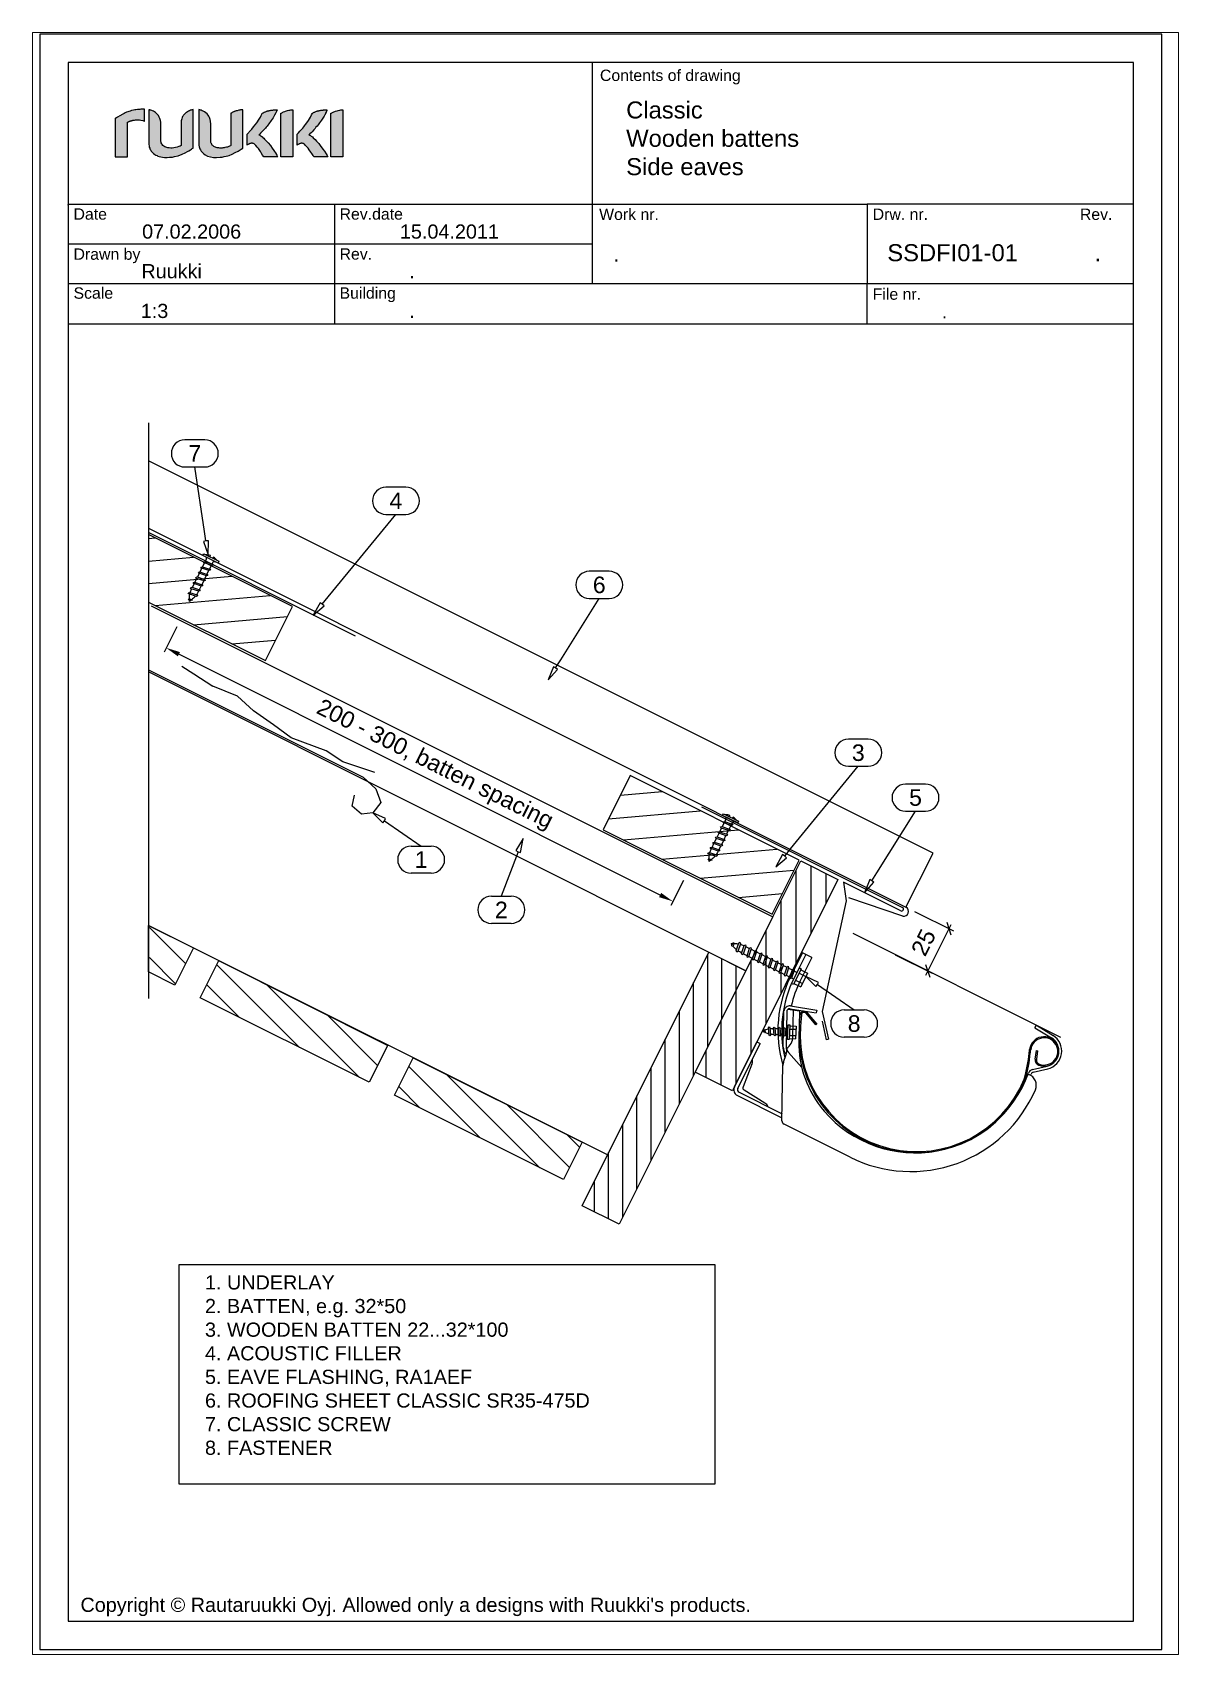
# Paper-space layout 'SRDFI01-01' of a CAD drawing. Extents: x -6 to 203, y -6 to 290.
# The model-space entities are those that its viewports show. They can reach past a viewport. Long polylines and large blocks are cut down to what shows.
import ezdxf
from ezdxf.enums import TextEntityAlignment as Align

# ---------------------------------------------------------------- set-up
doc = ezdxf.new("R2010")
doc.units = 0
doc.header["$LTSCALE"] = 50
doc.header["$PDSIZE"] = 50
doc.linetypes.add('KL', pattern=[4, 2, -2])
doc.linetypes.add('PKL', pattern=[7, 3, -2, 0, -2])
doc.layers.get('0').update_dxf_attribs({"color": 1, "linetype": 'CONTINUOUS', "plot": 0})
doc.layers.add('DET_RAAMIT', color=7, linetype='CONTINUOUS')
doc.layers.add('RUUKKI', color=7, linetype='CONTINUOUS')
doc.styles.add('arial', font='ARIAL.TTF')

psp = doc.layouts.new('SRDFI01-01')

msp = doc.modelspace()

# ---------------------------------------------------------------- texts
at = {"layer": 'DET_RAAMIT', "color": 3, "insert": (2957.83, -111.18), "char_height": 9, "width": 79.4642, "attachment_point": 1, "style": 'arial'}
msp.add_mtext('{\\C2;SSDFI01-01}', dxfattribs=at)
at = {"layer": 'RUUKKI', "color": 1, "style": 'arial'}
for s, p in [('Contents of drawing', (2805.66, -24.79)), ('Date', (2526.91, -98.2)), ('Rev.date', (2667.78, -98.18)), ('Work nr.', (2805.22, -98.35)), ('Drw. nr.', (2950.09, -98.31)), ('Rev.', (3059.8, -98.32)), ('Drawn by', (2526.91, -119.42)), ('Rev.', (2667.78, -119.34)), ('Scale', (2526.91, -140.03)), ('Building', (2667.78, -140.02)), ('File nr.', (2950.09, -140.58))]:
    msp.add_text(s, height=6, dxfattribs=at).set_placement(p)
at = {"layer": 'RUUKKI', "color": 2, "style": 'arial'}
for s, p in [('07.02.2006', (2563.23, -108.24)), ('15.04.2011', (2699.73, -108.24)), ('Ruukki', (2562.84, -129.21)), ('1:3', (2562.53, -150.24))]:
    msp.add_text(s, height=7.5, dxfattribs=at).set_placement(p)
for s, p in [('7', (2591.14, -221.92)), ('4', (2697.62, -246.99)), ('6', (2805.29, -291.49)), ('3', (2942.46, -380.31)), ('5', (2972.76, -404.11)), ('1', (2710.98, -436.92)), ('2', (2753.43, -463.47)), ('8', (2940.27, -523.66))]:
    msp.add_text(s, height=8.75, dxfattribs=at).set_placement(p, align=Align.MIDDLE)
at = {"layer": 'RUUKKI', "color": 2, "width": 275.2633, "attachment_point": 1, "style": 'arial'}
for s, insert, char_height in [('Classic\\PWooden battens\\PSide eaves', (2819.56, -35.63), 9), ('1. UNDERLAY\\P2. BATTEN, e.g. 32*50\\P3. WOODEN BATTEN 22...32*100\\P4. ACOUSTIC FILLER\\P5. EAVE FLASHING, RA1AEF\\P6. ROOFING SHEET CLASSIC SR35-475D\\P7. CLASSIC SCREW\\P8. FASTENER', (2596.52, -656.93), 7.5)]:
    msp.add_mtext(s, dxfattribs=dict(at, insert=insert, char_height=char_height))
at = {"layer": 'RUUKKI', "color": 3, "attachment_point": 1, "style": 'arial'}
for insert, char_height, width in [((2812.88, -112.84), 7.5, 101.7471), ((3067.61, -111.18), 9, 16.2996), ((2704.67, -121.71), 7.5, 63.7006), ((2704.67, -142.71), 7.5, 220.5046), ((2986.67, -142.95), 7.5, 63.7006)]:
    msp.add_mtext('{\\C2;.}', dxfattribs=dict(at, insert=insert, char_height=char_height, width=width))
at = {"layer": 'RUUKKI', "color": 2, "char_height": 8.75, "attachment_point": 5, "style": 'arial'}
for s, insert, rotation in [('\\A1;200 - 300, batten spacing', (2717.93, -387.2), 333.42672), ('\\A1;25', (2977.01, -480.74), 63.43495)]:
    msp.add_mtext(s, dxfattribs=dict(at, insert=insert, rotation=rotation))
at = {"layer": 'RUUKKI', "color": 1, "insert": (2530.59, -827.58), "char_height": 7.5, "width": 360.6761, "attachment_point": 1, "style": 'arial'}
msp.add_mtext("Copyright © Rautaruukki Oyj. Allowed only a designs with Ruukki's products.", dxfattribs=at)

# ---------------------------------------------------------------- blocks, each defined once
blk = doc.blocks.new('ruukki_dwg')
at = {"layer": 'RUUKKI'}
for points in [[(-27.9, 99.7), (-27.9, 57.3), (-14.6, 57.3), (-14.6, 95.4), (-14, 95.7), (-13.7, 95.9), (-13.4, 96), (-13.1, 96.2), (-12.8, 96.3), (-12.5, 96.4), (-12.1, 96.6), (-11.5, 96.8), (-11.1, 96.9), (-10.8, 97), (-10.4, 97.1), (-10.1, 97.2), (-9.8, 97.3), (-9.1, 97.5), (-8.4, 97.6), (-7.4, 97.8), (-6.7, 97.9), (-5.8, 98.1), (-4.9, 98.1), (-3.3, 98.1), (-1.1, 98), (0.3, 97.8), (2.3, 97.3), (3.8, 96.6), (4.2, 96.4), (4.3, 96.4), (4.4, 96.4), (4.4, 96.4), (4.4, 109.6), (4.2, 109.7), (3.9, 109.7), (3.7, 109.7), (2.4, 109.7), (1.3, 109.7), (0.1, 109.7), (-1, 109.6), (-2.1, 109.5), (-3.6, 109.4), (-5.1, 109.2), (-6.5, 109), (-7.8, 108.8), (-9.9, 108.3), (-11.5, 107.8), (-13, 107.3), (-14.2, 106.9), (-15.4, 106.4), (-16.9, 105.7), (-18.1, 105.2), (-19.4, 104.5), (-23, 102.6), (-25.5, 101.1), (-26.5, 100.5), (-27.3, 100), (-27.6, 99.9), (-27.9, 99.7)], [(9.1, 109.3), (9.1, 72.2), (9.1, 70.8), (9.3, 69.4), (9.6, 68.1), (10, 66.9), (10.3, 66.1), (10.7, 65.4), (11.1, 64.6), (11.8, 63.6), (12.3, 63), (13.4, 61.8), (14.3, 61), (15.6, 60.1), (16.6, 59.4), (18.1, 58.7), (18.9, 58.3), (20.4, 57.8), (22.1, 57.3), (24.2, 56.9), (26.3, 56.7), (29.3, 56.7), (32, 56.9), (35, 57.2), (37.3, 57.6), (41.4, 58.6), (45.8, 60.2), (49.1, 61.9), (51.7, 63.3), (53, 64), (54.8, 65.1), (56, 65.8), (56.9, 66.4), (57.6, 66.9), (57.8, 67), (57.8, 88.2), (57.8, 109.5), (57.1, 109.3), (56.5, 109.1), (55.8, 108.9), (55.5, 108.8), (54.8, 108.6), (53.9, 108.2), (52.7, 107.7), (51.6, 107), (50.5, 106.3), (49.9, 105.9), (49.2, 105.2), (48.7, 104.8), (48.1, 104.1), (47.6, 103.6), (47.2, 103.1), (46.9, 102.5), (46.5, 102), (46.3, 101.7), (45.9, 100.8), (45.3, 99.2), (45, 98.2), (44.8, 97.1), (44.6, 96), (44.6, 95.3), (44.6, 94.5), (44.6, 69.8), (43.4, 69.2), (42.1, 68.7), (40.4, 68.1), (38.4, 67.6), (34.6, 67.1), (33.3, 67.1), (31.3, 67.2), (29.8, 67.4), (28.7, 67.6), (27.7, 67.9), (26.7, 68.3), (25.4, 69), (24.6, 69.8), (23.7, 70.9), (23.2, 71.7), (22.8, 72.7), (22.5, 73.7), (22.4, 74.3), (22.3, 74.9), (22.3, 75.6), (22.3, 76.2), (22.3, 76.6), (22.3, 94.3), (22.2, 95.5), (22, 97.3), (21.7, 98.4), (21.3, 99.7), (20.6, 101.2), (19.6, 102.9), (19, 103.7), (18.6, 104.1), (17.9, 104.9), (16.9, 105.7), (16.4, 106.1), (15.3, 106.8), (14.1, 107.5), (13.2, 107.9), (12.3, 108.3), (11.4, 108.7), (10.7, 108.9), (10.1, 109.1), (9.7, 109.1), (9.4, 109.2), (9.1, 109.3)], [(64, 109.5), (64, 72.2), (64, 71.3), (64.1, 70.3), (64.4, 68.5), (64.8, 67.3), (65.2, 66.1), (65.8, 65), (66.7, 63.6), (67.7, 62.4), (69.2, 61), (71.2, 59.6), (73.8, 58.3), (77, 57.3), (80.3, 56.8), (83.6, 56.7), (87.5, 56.9), (89.9, 57.2), (92.2, 57.6), (94.3, 58.1), (95.9, 58.5), (97.4, 59), (101, 60.4), (104.3, 62), (107.6, 63.8), (110.6, 65.7), (112.6, 67), (112.6, 109.2), (112.2, 109.2), (111.7, 109.1), (111.2, 109.1), (110.8, 109.1), (110.1, 109), (109.1, 108.8), (108.6, 108.7), (108.1, 108.6), (106.5, 108.2), (105.8, 108.1), (105.1, 107.9), (104.5, 107.7), (104.2, 107.6), (104, 107.5), (103.4, 107.3), (103.1, 107.2), (102.6, 107), (102.2, 106.8), (101.7, 106.6), (100.8, 106.1), (100.3, 105.8), (100, 105.6), (99.7, 105.5), (99.5, 105.3), (99.5, 69.8), (98.9, 69.5), (98, 69.1), (97.3, 68.8), (96.3, 68.4), (95.6, 68.2), (94.6, 67.9), (92.9, 67.5), (91.9, 67.3), (90.7, 67.2), (89.8, 67.1), (88.5, 67.1), (87.2, 67.1), (86.2, 67.2), (85.3, 67.3), (84.4, 67.4), (83.3, 67.7), (82.3, 68), (81.2, 68.5), (80.5, 68.9), (79.8, 69.4), (79.5, 69.7), (78.8, 70.4), (78.4, 71), (78, 71.9), (77.7, 72.6), (77.5, 73.2), (77.3, 74.3), (77.2, 75.2), (77.2, 76.2), (77.2, 76.5), (77.2, 94.5), (77.1, 95.3), (77, 96.8), (76.6, 98.5), (76.3, 99.5), (75.8, 100.8), (75.2, 102), (74.3, 103.3), (73.2, 104.6), (72, 105.7), (70.5, 106.8), (69, 107.7), (67.8, 108.2), (66.6, 108.7), (66, 108.9), (65.3, 109.1), (64.3, 109.4), (64, 109.5)], [(117.3, 82.4), (118, 83.1), (119.1, 84.2), (119.7, 84.9), (120.6, 85.9), (122.5, 88), (124.5, 90.3), (126.3, 92.5), (128, 94.7), (130.5, 98.7), (132, 101.2), (132.9, 103), (133.5, 104.2), (134, 105.3), (134.3, 105.5), (134.8, 105.8), (135.3, 106), (135.9, 106.4), (136.4, 106.6), (137, 106.8), (137.6, 107.1), (138.3, 107.4), (138.7, 107.5), (139, 107.6), (139.5, 107.7), (139.9, 107.9), (140.3, 108), (140.8, 108.1), (141.2, 108.2), (141.7, 108.3), (142.7, 108.5), (143.4, 108.7), (144.2, 108.8), (144.9, 108.8), (145.6, 108.9), (146.3, 109), (148.5, 109.1), (149.8, 109.2), (150.1, 109.2), (150.3, 109.2), (150.3, 109), (150.2, 108.8), (150, 108.3), (149.6, 107.4), (149.3, 106.7), (149, 106), (148.8, 105.7), (147.6, 103.4), (146.8, 101.9), (145.8, 100.3), (145, 99), (143.9, 97.4), (143.1, 96.4), (141.9, 94.7), (139.2, 91.3), (138.1, 89.9), (137.4, 89.1), (136.4, 87.9), (134.3, 85.6), (133.2, 84.5), (132.2, 83.5), (130.8, 82.1), (130.2, 81.6), (130.6, 81.5), (131.4, 81.2), (131.7, 81), (132.4, 80.6), (133.4, 79.9), (134.2, 79.3), (134.4, 79.1), (135.6, 78), (136.6, 76.9), (138.7, 74.6), (140.3, 72.8), (142.9, 69.7), (144.8, 67.1), (146.8, 64.2), (149.1, 60.8), (149.4, 60.4), (150, 59.3), (150.4, 58.6), (150.9, 57.8), (151, 57.5), (151.1, 57.3), (135.7, 57.3), (134.4, 59.4), (132.9, 61.8), (132, 63.2), (129.7, 66.4), (128.3, 68.2), (126.8, 69.9), (125.7, 71), (124.9, 71.6), (124.4, 71.9), (124.1, 72), (123.9, 72.1), (123.8, 72.2), (123.5, 72.2), (123.2, 72.3), (123, 72.3), (122.8, 72.3), (122.6, 72.3), (122.1, 72.3), (121.9, 72.3), (121.6, 72.2), (121.1, 72.1), (120.8, 72), (120.5, 72), (120.4, 71.9), (120.1, 71.8), (119.8, 71.7), (119.6, 71.6), (119.3, 71.5), (119, 71.3), (118.8, 71.2), (118.5, 71), (118.3, 70.9), (117.8, 70.6), (117.8, 70.6), (117.7, 70.5), (117.5, 70.5), (117.3, 70.3), (117.3, 82.4)], [(154.5, 105.3), (155, 105.6), (155.6, 106), (156.2, 106.3), (156.8, 106.6), (157.2, 106.8), (158.7, 107.4), (159.6, 107.7), (160.5, 108), (161.9, 108.3), (163.1, 108.6), (164.2, 108.8), (165.4, 109), (166.6, 109.1), (167.1, 109.1), (167.7, 109.2), (167.7, 57.3), (154.5, 57.3), (154.5, 105.3)], [(172.4, 82.4), (173.8, 83.9), (175.4, 85.6), (176.3, 86.7), (177.5, 88), (178.6, 89.1), (179.6, 90.3), (180.5, 91.4), (181.3, 92.5), (182.1, 93.5), (182.7, 94.3), (183.2, 95), (184.8, 97.4), (186, 99.3), (187, 101.2), (188.3, 103.6), (188.8, 104.8), (189.1, 105.3), (189.2, 105.4), (189.5, 105.6), (189.7, 105.7), (190, 105.9), (190.5, 106.2), (191.2, 106.5), (191.7, 106.7), (192.3, 107), (193, 107.2), (193.7, 107.5), (194.5, 107.7), (194.9, 107.9), (195.4, 108), (195.8, 108.1), (196.3, 108.2), (196.8, 108.3), (197.8, 108.5), (198.5, 108.7), (199.6, 108.8), (200.3, 108.9), (201, 108.9), (201.4, 109), (202.4, 109), (203.6, 109.1), (204, 109.1), (204.8, 109.2), (205.2, 109.2), (205.4, 109.2), (205.3, 109), (205.3, 109), (205.2, 108.8), (205.1, 108.5), (205, 108.3), (204.9, 108), (204.8, 107.7), (204.7, 107.4), (204.5, 107.1), (204.4, 106.7), (204.2, 106.4), (203.7, 105.3), (203.5, 104.9), (203.3, 104.5), (203.1, 104.1), (203, 103.9), (202.8, 103.6), (202.4, 102.8), (202, 102.2), (201.3, 101), (200, 99), (199.2, 97.8), (198.2, 96.4), (196.9, 94.7), (195.5, 92.8), (194.3, 91.3), (193.1, 89.9), (192.1, 88.7), (190.8, 87.2), (188.8, 85.1), (187.8, 84), (186.3, 82.6), (185.8, 82.1), (185.3, 81.6), (186, 81.4), (186.6, 81.1), (187, 81), (187.5, 80.6), (188, 80.2), (188.6, 79.8), (189.2, 79.3), (190.1, 78.4), (192.1, 76.5), (193.8, 74.6), (196.1, 71.9), (197.9, 69.7), (200.7, 65.8), (202.4, 63.5), (204.2, 60.8), (205.3, 58.9), (206.2, 57.3), (190.8, 57.3), (189.9, 58.8), (188.5, 61), (187.4, 62.7), (185.8, 65.1), (184.4, 66.9), (183.4, 68.2), (182.4, 69.3), (181.3, 70.4), (180.4, 71.3), (179.8, 71.8), (179.2, 72), (178.6, 72.2), (178, 72.3), (177.6, 72.3), (176.9, 72.3), (176.4, 72.2), (175.7, 72), (175.1, 71.8), (174.7, 71.6), (174.1, 71.3), (173.5, 71), (173.1, 70.8), (172.7, 70.5), (172.4, 70.4), (172.4, 70.3), (172.4, 82.4)], [(209.6, 105.3), (210.1, 105.6), (210.7, 106), (211.3, 106.3), (211.9, 106.6), (212.8, 107), (213.8, 107.4), (214.7, 107.7), (216.3, 108.2), (217.6, 108.5), (219.3, 108.8), (220.5, 109), (221.5, 109.1), (222.4, 109.1), (222.8, 109.2), (222.8, 57.3), (209.6, 57.3), (209.6, 105.3)]]:
    blk.add_lwpolyline(points, dxfattribs=at)
blk = doc.blocks.new('A$C4E2910F8')
at = {"layer": 'RUUKKI', "color": 1}
for p, q in [((-114.29, 8.52), (-113.3, 10.49)), ((-112.92, 11.24), (-111.94, 13.22)), ((-111.56, 13.97), (-110.58, 15.95)), ((-110.64, 7.29), (-109.65, 9.27)), ((-109.28, 10.02), (-108.29, 12)), ((-107.92, 12.75), (-106.93, 14.72))]:
    blk.add_line(p, q, dxfattribs=at)
for points in [[(-111.01, 20.89), (-102.96, 16.87), (-103.4, 15.98), (-111.46, 20)], [(-108.79, 9.43), (-109.47, 9.21), (-113.48, 10.55), (-113.85, 11.12), (-113.1, 11.3), (-109.09, 9.96)], [(-107.43, 12.16), (-108.11, 11.93), (-112.12, 13.28), (-112.49, 13.84), (-111.74, 14.03), (-107.73, 12.68)], [(-106.07, 14.89), (-106.74, 14.66), (-110.76, 16.01), (-111.13, 16.57), (-110.38, 16.76), (-106.37, 15.41)], [(-114.24, -1.47), (-114.91, -1.7), (-118.86, -0.37), (-119.24, 0.19), (-118.49, 0.38), (-114.54, -0.95)], [(-112.88, 1.25), (-113.55, 1.03), (-117.56, 2.37), (-117.94, 2.94), (-117.19, 3.12), (-113.18, 1.78)], [(-111.51, 3.98), (-112.19, 3.75), (-116.2, 5.1), (-116.58, 5.66), (-115.83, 5.85), (-111.81, 4.5)], [(-110.15, 6.71), (-110.83, 6.48), (-114.84, 7.83), (-115.21, 8.39), (-114.46, 8.58), (-110.45, 7.23)], [(-117.05, -3.72), (-117.53, -3.88), (-118.76, -3.47), (-119.03, -3.06), (-118.49, -2.93), (-117.26, -3.34)]]:
    blk.add_lwpolyline(points, close=True, dxfattribs=at)
for points in [[(-110.2, 16.7), (-109.58, 17.94, 0.414214), (-110.03, 19.28)], [(-107.61, 19.2), (-107.49, 19.88, 0.08871), (-109.94, 20.36, 0.082321)], [(-104.03, 17.41, 0.08871), (-105.88, 19.07), (-106.35, 18.58)], [(-106.56, 15.47), (-106.17, 16.24, -0.414214), (-104.83, 16.69)], [(-118.19, 0.28, -0.048189), (-117.5, 2.07), (-117.38, 2.31)], [(-113.74, 1.09), (-114.09, 0.37, -0.035659), (-114.82, -0.85, -0.035659)], [(-118.57, -2.95), (-118.55, -2.2, -0.041911), (-118.38, -0.53)], [(-115.35, -1.55, -0.053388), (-116.88, -3.04), (-117.26, -3.34)]]:
    blk.add_lwpolyline(points, format="xyb", dxfattribs=at)
for points in [[(-113.3, 10.49), (-113.34, 10.42)], [(-109.69, 9.19), (-109.65, 9.27)], [(-117.5, 2.07), (-117.38, 2.31)], [(-117.01, 3.06), (-116.02, 5.04)], [(-115.65, 5.79), (-114.66, 7.77)], [(-113.74, 1.09), (-114.09, 0.37)], [(-112.37, 3.82), (-113.36, 1.84)], [(-111.01, 6.54), (-112, 4.57)], [(-118.6, -4.38), (-118.58, -3.53)], [(-117.83, -3.78), (-118.6, -4.38)]]:
    blk.add_lwpolyline(points, dxfattribs=at)
blk = doc.blocks.new('A$C258E4A5F')
at = {"layer": 'RUUKKI', "color": 7}
blk.add_line((144.35, -74.33), (115.85, -64.72), dxfattribs=at)
blk.add_lwpolyline([(-255.09, 130.91), (146.04, -69.66), (160.35, -41.04), (-255.09, 166.68)], dxfattribs=at)
blk.add_arc((144.92, -71.9), 2.5, 256.91645, 63.43495, dxfattribs=at)
blk = doc.blocks.new('A$C08683C05')
at = {"layer": 'RUUKKI', "color": 1}
for p, q in [((-122.6, 24.45), (-16.17, -28.77)), ((-17.06, -30.56), (-47.47, -15.35)), ((-47.47, -15.35), (-46.01, -25.25)), ((-46.01, -25.25), (-58.71, -83.89)), ((-58.71, -83.89), (-55.39, -98.51)), ((-56.36, -98.74), (-58.58, -88.98)), ((-55.39, -98.51), (-56.36, -98.74))]:
    blk.add_line(p, q, dxfattribs=at)
for start, end in [(243.43495, 333.43495), (333.43495, 63.43495)]:
    blk.add_arc((-16.62, -29.67), 1, start, end, dxfattribs=at)
blk = doc.blocks.new('A$C22C85E22')
at = {"layer": 'RUUKKI', "color": 1}
for p, q in [((26, -61.62), (26.98, -59.65)), ((27.36, -58.9), (28.35, -56.92)), ((28.72, -56.17), (29.71, -54.19)), ((31.01, -60.12), (31.99, -58.14)), ((32.37, -57.39), (33.35, -55.42)), ((29.64, -62.85), (30.63, -60.87))]:
    blk.add_line(p, q, dxfattribs=at)
for points in [[(29.27, -49.25), (37.33, -53.27), (36.88, -54.17), (28.83, -50.15)], [(31.49, -60.71), (30.82, -60.93), (26.81, -59.59), (26.43, -59.03), (27.18, -58.84), (31.19, -60.18)], [(32.85, -57.98), (32.18, -58.21), (28.17, -56.86), (27.79, -56.3), (28.54, -56.11), (32.55, -57.46)], [(34.21, -55.26), (33.54, -55.48), (29.53, -54.13), (29.15, -53.57), (29.9, -53.38), (33.91, -54.73)], [(27.41, -68.89), (26.73, -69.11), (22.72, -67.77), (22.35, -67.21), (23.1, -67.02), (27.11, -68.36)], [(28.77, -66.16), (28.09, -66.39), (24.08, -65.04), (23.71, -64.48), (24.46, -64.29), (28.47, -65.64)], [(30.13, -63.44), (29.46, -63.66), (25.44, -62.31), (25.07, -61.75), (25.82, -61.56), (29.83, -62.91)], [(26.05, -71.62), (25.37, -71.84), (21.42, -70.51), (21.05, -69.95), (21.8, -69.76), (25.75, -71.09)], [(23.24, -73.86), (22.75, -74.02), (21.52, -73.61), (21.25, -73.2), (21.79, -73.07), (23.02, -73.48)]]:
    blk.add_lwpolyline(points, close=True, dxfattribs=at)
for points in [[(30.08, -53.44), (30.7, -52.2, 0.414214), (30.25, -50.86)], [(32.68, -50.94), (32.79, -50.27, 0.08871), (30.35, -49.79, 0.082321)], [(36.25, -52.74, 0.08871), (34.4, -51.07), (33.93, -51.56)], [(33.73, -54.67), (34.11, -53.9, -0.414214), (35.45, -53.45)], [(22.09, -69.86, -0.048189), (22.78, -68.07), (22.9, -67.83)], [(21.71, -73.09), (21.73, -72.34, -0.041911), (21.9, -70.68)], [(24.93, -71.69, -0.053388), (23.41, -73.18), (23.02, -73.48)], [(26.55, -69.05), (26.19, -69.77, -0.035659), (25.46, -71, -0.035659)]]:
    blk.add_lwpolyline(points, format="xyb", dxfattribs=at)
for points in [[(26.98, -59.65), (26.95, -59.72)], [(22.78, -68.07), (22.9, -67.83)], [(23.28, -67.08), (24.26, -65.1)], [(24.64, -64.35), (25.62, -62.37)], [(27.91, -66.32), (26.92, -68.3)], [(29.27, -63.6), (28.28, -65.57)], [(30.59, -60.95), (30.63, -60.87)], [(21.69, -74.52), (21.7, -73.67)], [(22.46, -73.92), (21.69, -74.52)], [(26.55, -69.05), (26.19, -69.77)]]:
    blk.add_lwpolyline(points, dxfattribs=at)
blk = doc.blocks.new('A$C21A52360')
at = {"layer": 'RUUKKI', "color": 2}
for p, q in [((-99.28, 58.58), (-89.44, 78.26)), ((0, 33.54), (-89.44, 78.26)), ((-9.84, 13.86), (-99.28, 58.58)), ((0, 33.54), (-9.84, 13.86))]:
    blk.add_line(p, q, dxfattribs=at)
at = {"layer": 'RUUKKI', "color": 1}
for p, q in [((-54.17, 36.03), (-91.76, 73.62)), ((-22.35, 20.12), (-71.55, 69.31)), ((-85.99, 51.94), (-97.07, 63.01)), ((-6.62, 20.3), (-39.73, 53.4)), ((-1.32, 30.91), (-7.91, 37.49))]:
    blk.add_line(p, q, dxfattribs=at)
blk = doc.blocks.new('A$C5820638A')
at = {"layer": 'RUUKKI', "color": 2}
for p, q in [((-102.86, 51.43), (-93.02, 71.11)), ((-3.66, 26.22), (-93.11, 70.94)), ((-13.42, 6.71), (-102.86, 51.43)), ((-3.58, 26.39), (-13.42, 6.71))]:
    blk.add_line(p, q, dxfattribs=at)
at = {"layer": 'RUUKKI', "color": 1}
for p, q in [((-50.35, 25.18), (-94.11, 68.93)), ((-82.17, 41.09), (-99.41, 58.33)), ((-18.53, 9.27), (-67.73, 58.46)), ((-8.97, 15.61), (-35.91, 42.55))]:
    blk.add_line(p, q, dxfattribs=at)
blk = doc.blocks.new('A$C3999061A')
at = {"layer": 'RUUKKI', "color": 2}
for p, q in [((-27.46, 38.33), (-3.58, 26.39)), ((-27.46, 13.73), (-27.46, 38.33)), ((-3.58, 26.39), (-13.42, 6.71)), ((-13.42, 6.71), (-27.46, 13.73))]:
    blk.add_line(p, q, dxfattribs=at)
at = {"layer": 'RUUKKI', "color": 1}
for p, q in [((-7.73, 18.08), (-26.84, 37.19)), ((-13.04, 7.47), (-26.84, 21.28))]:
    blk.add_line(p, q, dxfattribs=at)
blk = doc.blocks.new('A$C5F2E579E')
at = {"layer": 'RUUKKI', "color": 2}
for p, q in [((9.84, -13.86), (76.92, 120.3)), ((96.6, 110.46), (29.52, -23.7)), ((29.52, -23.7), (9.84, -13.86))]:
    blk.add_line(p, q, dxfattribs=at)
at = {"layer": 'RUUKKI', "color": 1}
for p, q in [((76.38, 70.02), (76.38, 119.21)), ((83.88, 85.02), (83.88, 116.82)), ((91.38, 100.02), (91.38, 113.07)), ((68.88, 55.02), (68.88, 104.21)), ((61.38, 40.02), (61.38, 89.21)), ((53.88, 25.02), (53.88, 74.21)), ((46.38, 10.02), (46.38, 59.21)), ((38.88, -4.98), (38.88, 44.21)), ((31.38, -19.98), (31.38, 29.21)), ((23.88, -20.88), (23.88, 14.21)), ((16.38, -17.13), (16.38, -0.79))]:
    blk.add_line(p, q, dxfattribs=at)
blk = doc.blocks.new('A$C4BE44F62')
at = {"layer": 'RUUKKI', "color": 2}
for p, q in [((-125.91, -115.92), (-70, -4.12)), ((-70, -4.12), (-50.33, -13.96)), ((-50.33, -13.96), (-106.23, -125.76)), ((-106.23, -125.76), (-125.91, -115.92))]:
    blk.add_line(p, q, dxfattribs=at)
at = {"layer": 'RUUKKI', "color": 1}
for p, q in [((-64.54, -42.38), (-64.54, -6.85)), ((-72.47, -58.25), (-72.47, -9.06)), ((-56.6, -26.5), (-56.6, -10.82)), ((-80.41, -74.13), (-80.41, -24.93)), ((-88.35, -90), (-88.35, -40.81)), ((-96.29, -105.88), (-96.29, -56.68)), ((-104.22, -121.75), (-104.22, -72.56)), ((-112.16, -122.79), (-112.16, -88.43)), ((-120.1, -118.83), (-120.1, -104.31))]:
    blk.add_line(p, q, dxfattribs=at)
blk = doc.blocks.new('A$C06435B69')
at = {"layer": 'RUUKKI', "color": 1}
for p, q in [((-14.24, -8.29), (-10.88, -8.43)), ((-10.88, -8.43), (-11.16, -15.14)), ((-19.5, -9.76), (-17.57, -9.84)), ((-19.17, -13.11), (-17.24, -13.19)), ((-16.83, -9.87), (-15.18, -9.94)), ((-16.51, -13.22), (-15.32, -13.27)), ((-14.52, -15), (-11.16, -15.14)), ((-14.45, -13.32), (-11.09, -13.46)), ((-14.31, -9.97), (-10.95, -10.11))]:
    blk.add_line(p, q, dxfattribs=at)
for points in [[(-15.09, -7.67), (-14.21, -7.71), (-14.54, -15.58), (-15.42, -15.54)], [(-27.59, -12.04), (-27.89, -11.71), (-28, -10.59), (-27.78, -10.23), (-27.48, -10.61), (-27.37, -11.73)], [(-24.8, -13.49), (-25.22, -13.03), (-25.57, -9.4), (-25.26, -8.9), (-24.84, -9.43), (-24.48, -13.06)], [(-22.13, -13.6), (-22.55, -13.14), (-22.91, -9.45), (-22.6, -8.95), (-22.18, -9.48), (-21.82, -13.17)], [(-19.47, -13.71), (-19.89, -13.25), (-20.25, -9.57), (-19.93, -9.07), (-19.51, -9.6), (-19.16, -13.28)], [(-16.8, -13.82), (-17.22, -13.36), (-17.58, -9.68), (-17.27, -9.18), (-16.85, -9.71), (-16.49, -13.39)]]:
    blk.add_lwpolyline(points, close=True, dxfattribs=at)
for points in [[(-28.68, -11.04), (-27.99, -10.75)], [(-27.92, -11.44), (-28.68, -11.04)], [(-22.57, -12.97), (-23.27, -12.94)], [(-23.13, -9.61), (-22.9, -9.62)], [(-22.16, -9.65), (-20.23, -9.73)], [(-19.9, -13.08), (-21.84, -13)]]:
    blk.add_lwpolyline(points, dxfattribs=at)
for points in [[(-27.52, -10.55), (-26.92, -10.3, -0.041911), (-25.53, -9.84)], [(-25.26, -12.62, -0.053388), (-26.99, -11.93), (-27.37, -11.73)], [(-24.81, -9.7, -0.048189), (-23.13, -9.61), (-22.9, -9.62)], [(-22.57, -12.97), (-23.27, -12.94, -0.035659), (-24.51, -12.8, -0.035659)]]:
    blk.add_lwpolyline(points, format="xyb", dxfattribs=at)
blk = doc.blocks.new('A$C18B262CC')
at = {"layer": 'RUUKKI', "color": 1}
for p, q in [((-29.42, 2.95), (-27.36, 1.92)), ((-26.58, 1.53), (-24.52, 0.5)), ((-23.74, 0.11), (-21.68, -0.92)), ((-30.69, -0.85), (-28.63, -1.88)), ((-27.85, -2.27), (-25.79, -3.3)), ((-25.01, -3.69), (-22.96, -4.72)), ((-22.17, -5.11), (-20.12, -6.14)), ((-20.9, -1.31), (-18.84, -2.34)), ((-19.34, -6.53), (-17.28, -7.56)), ((-18.06, -2.73), (-16, -3.76)), ((-16.5, -7.95), (-14.44, -8.98)), ((-15.22, -4.15), (-13.16, -5.18)), ((-12.38, -5.57), (-10.32, -6.6)), ((-9.54, -6.99), (-7.78, -7.87)), ((-6.84, -8.32), (-3.26, -10.11)), ((-5.95, -6.53), (-2.37, -8.32)), ((-2.37, -8.32), (-5.95, -15.47)), ((-13.66, -9.37), (-11.6, -10.39)), ((-10.82, -10.79), (-9.55, -11.42)), ((-9.52, -13.69), (-5.95, -15.47)), ((-8.63, -11.9), (-5.05, -13.69))]:
    blk.add_line(p, q, dxfattribs=at)
for points in [[(-42.22, 6.65), (-42.85, 7.45)], [(-42.85, 7.45), (-41.96, 7.43)], [(-37.15, 2.38), (-37.9, 2.76)], [(-34.31, 0.96), (-36.37, 1.99)], [(-36.13, 6.31), (-35.87, 6.18)], [(-35.09, 5.79), (-33.04, 4.76)], [(-31.47, -0.46), (-33.53, 0.57)], [(-32.25, 4.37), (-30.2, 3.34)], [(-27.36, 1.92), (-27.44, 1.96)], [(-28.71, -1.84), (-28.63, -1.88)]]:
    blk.add_lwpolyline(points, dxfattribs=at)
for points in [[(-42.16, 5.84), (-42.33, 6.34), (-41.9, 7.62), (-41.47, 7.9), (-41.33, 7.34), (-41.76, 6.06)], [(-39.82, 2.91), (-40.06, 3.61), (-38.67, 7.72), (-38.09, 8.11), (-37.89, 7.33), (-39.28, 3.22)], [(-36.98, 1.49), (-37.22, 2.19), (-35.81, 6.37), (-35.23, 6.76), (-35.03, 5.98), (-36.44, 1.8)], [(-34.14, 0.07), (-34.38, 0.77), (-32.97, 4.95), (-32.39, 5.34), (-32.19, 4.56), (-33.6, 0.38)], [(-31.3, -1.35), (-31.54, -0.65), (-30.13, 3.53), (-29.55, 3.92), (-29.35, 3.14), (-30.76, -1.04)], [(-28.47, -2.77), (-28.7, -2.07), (-27.29, 2.11), (-26.71, 2.5), (-26.51, 1.72), (-27.92, -2.46)], [(-25.63, -4.19), (-25.86, -3.49), (-24.45, 0.69), (-23.87, 1.08), (-23.67, 0.3), (-25.08, -3.88)], [(-22.79, -5.61), (-23.02, -4.91), (-21.62, -0.73), (-21.03, -0.34), (-20.83, -1.12), (-22.24, -5.3)], [(-19.95, -7.03), (-20.18, -6.33), (-18.78, -2.15), (-18.19, -1.76), (-17.99, -2.54), (-19.4, -6.72)], [(-17.11, -8.45), (-17.34, -7.75), (-15.94, -3.57), (-15.35, -3.18), (-15.16, -3.96), (-16.56, -8.14)], [(-14.27, -9.87), (-14.5, -9.17), (-13.1, -4.99), (-12.51, -4.6), (-12.32, -5.38), (-13.72, -9.56)], [(-11.43, -11.29), (-11.66, -10.59), (-10.26, -6.41), (-9.67, -6.02), (-9.48, -6.8), (-10.88, -10.98)], [(-6.57, -5.45), (-5.64, -5.92), (-9.83, -14.3), (-10.76, -13.83)]]:
    blk.add_lwpolyline(points, close=True, dxfattribs=at)
for points in [[(-39.9, 4.07, -0.053388), (-41.45, 5.66), (-41.76, 6.06)], [(-41.35, 7.42), (-40.58, 7.4, -0.041911), (-38.84, 7.22)], [(-37.15, 2.38), (-37.9, 2.76, -0.035659), (-39.18, 3.51, -0.035659)], [(-38, 7.03, -0.048189), (-36.13, 6.31), (-35.87, 6.18)]]:
    blk.add_lwpolyline(points, format="xyb", dxfattribs=at)
blk = doc.blocks.new('A$C29045518')
at = {"layer": 'RUUKKI', "color": 5, "linetype": 'Continuous'}
for p, q in [((-69.15, -52.73), (-75.32, -65.07)), ((-67.36, -53.62), (-73.54, -65.97)), ((-64.11, -55.25), (-70.28, -67.59)), ((-64.11, -55.25), (-69.15, -52.73)), ((-79.28, -102.71), (-78.94, -83.93)), ((-77.44, -83.92), (-77.77, -102.15)), ((-70.7, -83.68), (-76.89, -82.69)), ((-75.71, -82.38), (-61.77, -84.6)), ((-75.47, -80.9), (-61.57, -83.11)), ((-74.14, -97.16), (-73.89, -83.17)), ((-70.7, -83.68), (-70.99, -99.62)), ((-61.57, -83.11), (-61.77, -84.6)), ((53.98, -92.39), (54.77, -91.11)), ((53.98, -92.39), (62.78, -97.79)), ((54.77, -91.11), (63.56, -96.51)), ((-105.15, -123.61), (-93.3, -99.91)), ((-103.36, -124.5), (-91.51, -100.8)), ((-93.3, -99.91), (-91.51, -100.8)), ((-79.16, -110.65), (-77.7, -106.61)), ((-78.02, -106.13), (-77.67, -106.52)), ((-69.47, -113.48), (-76.51, -105.57)), ((-95.84, -111.66), (-100.57, -123.68)), ((-79.98, -141.63), (-79.45, -112.25)), ((52.67, -114.54), (60.39, -112.71)), ((53.02, -116), (60.74, -114.17)), ((-103.59, -128.31), (-79.95, -140.12)), ((-102.69, -126.52), (-79.91, -137.91)), ((-88.97, -132.28), (-99.96, -125.5)), ((-43.92, -160.92), (-78.87, -143.46))]:
    blk.add_line(p, q, dxfattribs=at)
for centre, radius, start, end in [((-17.63, -93.92), 64.5, 153.43496, 196.58042), ((-17.63, -93.92), 62.5, 153.43496, 193.53358), ((-17.63, -93.92), 58.86, 153.43496, 167.28695), ((-75.94, -83.86), 3, 80.93657, 176.65534), ((-75.94, -83.86), 1.5, 80.93657, 182.2543), ((-74.28, -102.8), 5, 178.97441, 221.65534), ((-72.77, -102.24), 5, 178.97441, 221.65534), ((-81.57, -97.03), 7.43, 301.84551, 358.97441), ((-16, -100.61), 55, 178.97441, 220.77351), ((58.5, -104.76), 8.17, 283.35383, 58.44622), ((58.5, -104.76), 9.67, 283.35383, 58.44622), ((-99.56, -110.19), 4, 338.51151, 14.84458), ((-74.45, -112.34), 5, 160.20027, 178.97441), ((-82.41, -104.92), 5, 340.20027, 15.49529), ((-9.41, -94.93), 63.7, 220.77351, 340.25098), ((53.37, -117.46), 3, 103.35383, 160.25098), ((48.71, -122.86), 6, 336.50826, 70.25098), ((53.37, -117.46), 1.5, 103.35383, 160.25098), ((-102.02, -125.17), 3.5, 153.43496, 243.43495), ((-102.02, -125.17), 1.5, 153.43496, 243.43495), ((-99.18, -124.23), 1.5, 158.51151, 238.35841), ((-11.76, -96.57), 71.94, 243.44385, 336.50826), ((-91.07, -135.68), 4, 22.02534, 58.35841), ((-77.98, -141.67), 2, 178.97441, 243.44385)]:
    blk.add_arc(centre, radius, start, end, dxfattribs=at)
blk = doc.blocks.new('A$C09F23683')
at = {"layer": 'RUUKKI', "color": 3, "ltscale": 20}
for p, q in [((-70.77, -91.48), (-70.3, -85.5)), ((-69.7, -85.55), (-70.17, -91.53)), ((-62.05, -90.84), (-67.24, -84.75)), ((-66.79, -84.36), (-61.59, -90.45)), ((-61.59, -90.45), (-62.05, -90.84)), ((54.16, -108.98), (54.81, -104.52)), ((55.41, -104.6), (54.75, -109.07)), ((54.81, -104.52), (55.41, -104.6))]:
    blk.add_line(p, q, dxfattribs=at)
for centre, radius, start, end in [((-68.31, -85.66), 2, 40.49154, 175.49154), ((-68.31, -85.66), 1.4, 40.49154, 175.49154), ((-8.77, -96.37), 62.2, 175.49154, 338.24298), ((-8.77, -96.37), 61.6, 175.49154, 337.84414), ((58.89, -104.95), 7.8, 248.43097, 172.91456), ((58.89, -104.95), 7.2, 248.43097, 172.91456), ((-21.72, -99.22), 72.92, 343.76476, 354.80778), ((-11.42, -101.34), 63.07, 343.3333, 355.8463), ((-9.98, -96.39), 61.6, 351.19906, 352.91456), ((-9.98, -96.39), 62.2, 351.19906, 352.91456), ((57.13, -109.42), 3, 171.64889, 248.43097), ((57.13, -109.42), 2.4, 171.64889, 248.43097)]:
    blk.add_arc(centre, radius, start, end, dxfattribs=at)
blk = doc.blocks.new('A$C6C4F2D1A')
at = {"layer": 'RUUKKI', "color": 2}
for p, q in [((76.23, -97.24), (0, -59.13)), ((0, -94.9), (61.92, -125.86)), ((61.92, -125.86), (76.23, -97.24))]:
    blk.add_line(p, q, dxfattribs=at)
at = {"layer": 'RUUKKI', "color": 1}
for p, q in [((0, -61.27), (3.64, -60.95)), ((0, -73.19), (23.93, -71.09)), ((0, -85.11), (44.22, -81.24)), ((3.61, -96.71), (64.51, -91.38)), ((23.91, -106.86), (73.6, -102.51)), ((44.2, -117), (67.36, -114.97))]:
    blk.add_line(p, q, dxfattribs=at)
blk = doc.blocks.new('A$C5A8703DF')
at = {"layer": 'RUUKKI', "color": 2}
for p, q in [((-160.35, 41.04), (-174.66, 12.42)), ((-70.9, -3.68), (-160.35, 41.04)), ((-174.66, 12.42), (-85.22, -32.31)), ((-85.22, -32.31), (-70.9, -3.68))]:
    blk.add_line(p, q, dxfattribs=at)
at = {"layer": 'RUUKKI', "color": 1}
for p, q in [((-165.52, 30.68), (-143.49, 32.61)), ((-171.76, 18.22), (-123.2, 22.47)), ((-163.81, 6.99), (-102.91, 12.32)), ((-143.52, -3.15), (-82.62, 2.17)), ((-123.23, -13.3), (-73.54, -8.95)), ((-102.94, -23.44), (-79.77, -21.42))]:
    blk.add_line(p, q, dxfattribs=at)
blk = doc.blocks.new('A$C5E6B4140')
at = {"layer": 'RUUKKI', "color": 5}
for p, q in [((73.77, 88.01), (73.77, 204.33)), ((73.77, 204.33), (357.28, 204.33)), ((357.28, 204.33), (357.28, 88.01)), ((357.28, 88.01), (73.77, 88.01))]:
    blk.add_line(p, q, dxfattribs=at)

# ---------------------------------------------------------------- hatches: boundary and pattern name
at = {"layer": 'RUUKKI'}
h = msp.add_hatch(color=256, dxfattribs=at)
h.paths.add_polyline_path([(2549.03, -44.61), (2549.03, -65), (2555.39, -65), (2555.39, -46.65), (2555.67, -46.5), (2555.82, -46.44), (2555.97, -46.37), (2556.12, -46.3), (2556.28, -46.24), (2556.43, -46.18), (2556.59, -46.11), (2556.91, -46), (2557.07, -45.94), (2557.24, -45.89), (2557.4, -45.84), (2557.57, -45.8), (2557.73, -45.75), (2558.06, -45.66), (2558.39, -45.59), (2558.88, -45.5), (2559.19, -45.45), (2559.65, -45.39), (2560.08, -45.36), (2560.82, -45.35), (2561.88, -45.41), (2562.56, -45.49), (2563.54, -45.74), (2564.27, -46.07), (2564.46, -46.19), (2564.51, -46.2), (2564.55, -46.2), (2564.56, -46.19), (2564.56, -39.83), (2564.43, -39.82), (2564.31, -39.8), (2564.19, -39.8), (2563.6, -39.8), (2563.03, -39.8), (2562.49, -39.81), (2561.95, -39.84), (2561.44, -39.87), (2560.7, -39.94), (2559.99, -40.02), (2559.31, -40.12), (2558.67, -40.25), (2557.66, -40.48), (2556.9, -40.7), (2556.16, -40.95), (2555.6, -41.15), (2555.03, -41.38), (2554.28, -41.7), (2553.74, -41.95), (2553.08, -42.29), (2551.36, -43.22), (2550.15, -43.92), (2549.66, -44.21), (2549.28, -44.44), (2549.15, -44.53)])
h.paths.add_polyline_path([(2566.79, -39.99), (2566.79, -57.81), (2566.82, -58.51), (2566.9, -59.16), (2567.04, -59.79), (2567.23, -60.39), (2567.39, -60.76), (2567.56, -61.12), (2567.76, -61.47), (2568.09, -61.95), (2568.32, -62.26), (2568.85, -62.82), (2569.28, -63.21), (2569.92, -63.67), (2570.42, -63.98), (2571.13, -64.33), (2571.49, -64.49), (2572.25, -64.76), (2573.03, -64.98), (2574.04, -65.16), (2575.06, -65.26), (2576.52, -65.26), (2577.83, -65.2), (2579.27, -65.04), (2580.36, -64.86), (2582.33, -64.35), (2584.43, -63.57), (2586.03, -62.8), (2587.28, -62.13), (2587.92, -61.76), (2588.77, -61.26), (2589.36, -60.88), (2589.77, -60.62), (2590.11, -60.39), (2590.21, -60.32), (2590.21, -50.12), (2590.21, -39.91), (2589.89, -39.99), (2589.57, -40.07), (2589.26, -40.17), (2589.1, -40.22), (2588.8, -40.33), (2588.34, -40.5), (2587.77, -40.78), (2587.21, -41.09), (2586.69, -41.44), (2586.44, -41.63), (2586.08, -41.94), (2585.85, -42.15), (2585.53, -42.49), (2585.33, -42.73), (2585.14, -42.98), (2584.96, -43.24), (2584.79, -43.5), (2584.71, -43.64), (2584.49, -44.07), (2584.2, -44.83), (2584.06, -45.32), (2583.95, -45.83), (2583.88, -46.36), (2583.86, -46.73), (2583.85, -47.1), (2583.85, -58.99), (2583.28, -59.27), (2582.66, -59.53), (2581.86, -59.8), (2580.87, -60.05), (2579.05, -60.29), (2578.42, -60.29), (2577.47, -60.24), (2576.76, -60.14), (2576.22, -60.04), (2575.73, -59.89), (2575.27, -59.71), (2574.66, -59.36), (2574.23, -59), (2573.8, -58.47), (2573.57, -58.06), (2573.39, -57.6), (2573.25, -57.09), (2573.2, -56.81), (2573.17, -56.52), (2573.14, -56.21), (2573.13, -55.89), (2573.13, -55.73), (2573.13, -47.19), (2573.1, -46.63), (2572.99, -45.75), (2572.88, -45.25), (2572.68, -44.61), (2572.35, -43.88), (2571.85, -43.06), (2571.55, -42.7), (2571.35, -42.46), (2571.02, -42.12), (2570.55, -41.72), (2570.3, -41.53), (2569.78, -41.17), (2569.23, -40.85), (2568.79, -40.64), (2568.35, -40.45), (2567.89, -40.29), (2567.58, -40.19), (2567.27, -40.1), (2567.11, -40.06), (2566.95, -40.02)])
h.paths.add_polyline_path([(2593.19, -39.91), (2593.19, -57.81), (2593.2, -58.28), (2593.24, -58.73), (2593.39, -59.59), (2593.56, -60.19), (2593.79, -60.76), (2594.06, -61.29), (2594.49, -61.95), (2594.98, -62.55), (2595.68, -63.21), (2596.65, -63.88), (2597.89, -64.49), (2599.43, -64.98), (2601.05, -65.23), (2602.64, -65.27), (2604.48, -65.18), (2605.67, -65.04), (2606.77, -64.86), (2607.79, -64.62), (2608.55, -64.41), (2609.28, -64.17), (2610.99, -63.5), (2612.6, -62.71), (2614.17, -61.86), (2615.61, -60.98), (2616.59, -60.32), (2616.59, -40.05), (2616.36, -40.06), (2616.14, -40.07), (2615.87, -40.09), (2615.72, -40.1), (2615.35, -40.15), (2614.91, -40.22), (2614.65, -40.27), (2614.39, -40.32), (2613.62, -40.49), (2613.29, -40.58), (2612.98, -40.66), (2612.69, -40.76), (2612.55, -40.8), (2612.41, -40.85), (2612.15, -40.94), (2612.02, -40.99), (2611.78, -41.08), (2611.55, -41.18), (2611.34, -41.28), (2610.87, -41.52), (2610.64, -41.66), (2610.5, -41.75), (2610.38, -41.83), (2610.25, -41.91), (2610.25, -58.99), (2609.97, -59.14), (2609.53, -59.34), (2609.22, -59.47), (2608.74, -59.65), (2608.42, -59.75), (2607.93, -59.89), (2607.11, -60.09), (2606.63, -60.17), (2606.02, -60.25), (2605.58, -60.29), (2604.98, -60.29), (2604.34, -60.27), (2603.88, -60.24), (2603.44, -60.19), (2603.02, -60.13), (2602.5, -60.01), (2602.01, -59.85), (2601.46, -59.61), (2601.16, -59.43), (2600.8, -59.16), (2600.63, -59.01), (2600.33, -58.67), (2600.14, -58.38), (2599.92, -57.97), (2599.79, -57.61), (2599.72, -57.36), (2599.61, -56.83), (2599.56, -56.39), (2599.53, -55.91), (2599.53, -55.75), (2599.53, -47.1), (2599.52, -46.73), (2599.46, -46.01), (2599.28, -45.16), (2599.13, -44.68), (2598.89, -44.07), (2598.59, -43.5), (2598.15, -42.86), (2597.65, -42.26), (2597.07, -41.73), (2596.31, -41.18), (2595.63, -40.78), (2595.04, -40.5), (2594.45, -40.27), (2594.14, -40.17), (2593.82, -40.07), (2593.35, -39.95)])
h.paths.add_polyline_path([(2618.84, -52.92), (2619.16, -52.61), (2619.68, -52.05), (2619.97, -51.73), (2620.43, -51.23), (2621.32, -50.25), (2622.29, -49.12), (2623.14, -48.07), (2623.96, -46.99), (2625.19, -45.1), (2625.89, -43.87), (2626.35, -43), (2626.62, -42.44), (2626.88, -41.91), (2627.02, -41.81), (2627.23, -41.68), (2627.47, -41.55), (2627.77, -41.39), (2628.01, -41.28), (2628.28, -41.17), (2628.59, -41.04), (2628.92, -40.92), (2629.1, -40.86), (2629.28, -40.8), (2629.48, -40.74), (2629.68, -40.68), (2629.9, -40.62), (2630.11, -40.56), (2630.34, -40.51), (2630.57, -40.45), (2631.06, -40.36), (2631.4, -40.3), (2631.74, -40.25), (2632.09, -40.21), (2632.44, -40.17), (2632.78, -40.15), (2633.84, -40.08), (2634.45, -40.06), (2634.6, -40.05), (2634.71, -40.05), (2634.68, -40.15), (2634.64, -40.25), (2634.55, -40.48), (2634.36, -40.91), (2634.22, -41.23), (2634.06, -41.57), (2633.98, -41.74), (2633.41, -42.83), (2633.01, -43.53), (2632.55, -44.3), (2632.13, -44.96), (2631.63, -45.69), (2631.25, -46.21), (2630.66, -47.01), (2629.37, -48.66), (2628.83, -49.31), (2628.49, -49.71), (2628.01, -50.27), (2627, -51.37), (2626.48, -51.9), (2626.01, -52.37), (2625.3, -53.05), (2625.04, -53.3), (2625.21, -53.34), (2625.61, -53.5), (2625.77, -53.58), (2626.11, -53.78), (2626.55, -54.1), (2626.95, -54.43), (2627.05, -54.52), (2627.61, -55.05), (2628.11, -55.56), (2629.14, -56.65), (2629.9, -57.53), (2631.12, -59.05), (2632.05, -60.3), (2633.01, -61.66), (2634.13, -63.32), (2634.25, -63.52), (2634.56, -64.04), (2634.74, -64.35), (2634.97, -64.76), (2635.03, -64.88), (2635.09, -65), (2627.68, -65), (2627.05, -63.96), (2626.33, -62.82), (2625.9, -62.16), (2624.79, -60.59), (2624.14, -59.76), (2623.4, -58.96), (2622.87, -58.43), (2622.5, -58.11), (2622.23, -57.95), (2622.12, -57.9), (2622, -57.86), (2621.94, -57.84), (2621.82, -57.82), (2621.68, -57.8), (2621.56, -57.78), (2621.49, -57.78), (2621.36, -57.78), (2621.16, -57.79), (2621.03, -57.8), (2620.9, -57.82), (2620.64, -57.87), (2620.52, -57.9), (2620.38, -57.94), (2620.31, -57.97), (2620.17, -58.02), (2620.02, -58.08), (2619.95, -58.12), (2619.81, -58.18), (2619.66, -58.25), (2619.54, -58.32), (2619.41, -58.39), (2619.29, -58.46), (2619.09, -58.58), (2619, -58.63), (2618.94, -58.66), (2618.84, -58.73)])
h.paths.add_polyline_path([(2636.72, -41.91), (2636.96, -41.75), (2637.26, -41.57), (2637.52, -41.43), (2637.81, -41.28), (2638.02, -41.18), (2638.75, -40.89), (2639.16, -40.76), (2639.6, -40.62), (2640.25, -40.45), (2640.85, -40.32), (2641.36, -40.23), (2641.96, -40.14), (2642.56, -40.09), (2642.78, -40.07), (2643.06, -40.05), (2643.06, -65), (2636.72, -65)])
h.paths.add_polyline_path([(2645.31, -52.92), (2646, -52.21), (2646.75, -51.4), (2647.22, -50.88), (2647.79, -50.25), (2648.29, -49.68), (2648.76, -49.12), (2649.21, -48.58), (2649.61, -48.07), (2649.97, -47.6), (2650.29, -47.19), (2650.54, -46.84), (2651.28, -45.73), (2651.85, -44.79), (2652.36, -43.87), (2652.96, -42.72), (2653.22, -42.17), (2653.35, -41.91), (2653.4, -41.87), (2653.57, -41.76), (2653.63, -41.72), (2653.77, -41.64), (2654.03, -41.5), (2654.36, -41.34), (2654.62, -41.23), (2654.91, -41.11), (2655.22, -40.98), (2655.57, -40.86), (2655.95, -40.74), (2656.15, -40.68), (2656.37, -40.62), (2656.58, -40.56), (2656.81, -40.51), (2657.04, -40.45), (2657.53, -40.36), (2657.87, -40.3), (2658.39, -40.23), (2658.74, -40.19), (2659.08, -40.16), (2659.25, -40.15), (2659.74, -40.11), (2660.31, -40.08), (2660.54, -40.07), (2660.92, -40.06), (2661.07, -40.05), (2661.18, -40.05), (2661.15, -40.15), (2661.12, -40.25), (2661.07, -40.36), (2661.02, -40.48), (2660.96, -40.62), (2660.9, -40.75), (2660.83, -40.91), (2660.77, -41.06), (2660.69, -41.23), (2660.61, -41.39), (2660.36, -41.92), (2660.27, -42.1), (2660.18, -42.28), (2660.09, -42.46), (2660.02, -42.58), (2659.95, -42.71), (2659.73, -43.1), (2659.57, -43.39), (2659.21, -43.99), (2658.6, -44.96), (2658.22, -45.51), (2657.72, -46.21), (2657.13, -47.01), (2656.41, -47.94), (2655.84, -48.66), (2655.3, -49.31), (2654.79, -49.9), (2654.18, -50.61), (2653.2, -51.63), (2652.71, -52.14), (2652.03, -52.8), (2651.77, -53.05), (2651.52, -53.3), (2651.84, -53.39), (2652.16, -53.54), (2652.32, -53.62), (2652.58, -53.78), (2652.84, -53.96), (2653.12, -54.18), (2653.41, -54.43), (2653.84, -54.82), (2654.79, -55.78), (2655.61, -56.65), (2656.73, -57.97), (2657.58, -59.05), (2658.95, -60.9), (2659.74, -62.03), (2660.6, -63.32), (2661.13, -64.2), (2661.56, -65), (2654.15, -65), (2653.73, -64.29), (2653.06, -63.22), (2652.51, -62.39), (2651.74, -61.26), (2651.1, -60.38), (2650.61, -59.76), (2650.14, -59.22), (2649.6, -58.68), (2649.18, -58.28), (2648.86, -58.03), (2648.59, -57.9), (2648.28, -57.82), (2648.02, -57.78), (2647.83, -57.78), (2647.5, -57.8), (2647.24, -57.84), (2646.92, -57.92), (2646.64, -58.02), (2646.42, -58.12), (2646.14, -58.25), (2645.87, -58.39), (2645.65, -58.52), (2645.47, -58.63), (2645.34, -58.71), (2645.31, -58.73)])
h.paths.add_polyline_path([(2663.23, -41.91), (2663.47, -41.75), (2663.76, -41.57), (2664.03, -41.43), (2664.32, -41.28), (2664.75, -41.08), (2665.25, -40.89), (2665.66, -40.76), (2666.43, -40.54), (2667.06, -40.39), (2667.87, -40.23), (2668.47, -40.14), (2668.94, -40.1), (2669.39, -40.07), (2669.57, -40.05), (2669.57, -65), (2663.23, -65)])

# ---------------------------------------------------------------- linework, layer by layer
at = {"color": 2}
msp.add_line((2509.14, 0), (2509.14, -855), dxfattribs=at)
at = {"layer": 'RUUKKI', "color": 2}
for p, q in [((2524.14, -90), (2947.14, -90)), ((2665.14, -90), (2665.14, -153.24)), ((2801.64, -132), (2801.64, -90)), ((2524.14, -111), (2801.64, -111)), ((2524.14, -132), (2947.14, -132)), ((2524.14, -153.24), (3088.14, -153.24)), ((2566.57, -336.46), (2680.33, -393.34)), ((2680.33, -393.34), (2686.91, -399.39)), ((2674.5, -408.7), (2675.61, -402.79)), ((2686.91, -399.39), (2689.57, -406.63)), ((2679.45, -412.83), (2674.5, -408.7)), ((2685.36, -412.1), (2679.45, -412.83)), ((2689.57, -406.63), (2685.36, -412.1)), ((2863.26, -485.91), (2882.93, -495.75)), ((2603.87, -490.39), (2693.32, -535.11)), ((2706.73, -541.81), (2796.18, -586.54))]:
    msp.add_line(p, q, dxfattribs=at)
at = {"layer": 'RUUKKI', "color": 1, "linetype": 'PKL'}
for p, q in [((2566.57, -205.72), (2566.57, -510.42)), ((3049.74, -531.07), (2939.68, -476.04))]:
    msp.add_line(p, q, dxfattribs=at)
at = {"layer": 'RUUKKI', "color": 1}
for p, q in [((2596.39, -214.74), (2585.89, -214.74)), ((2585.89, -229.1), (2591.14, -229.1)), ((2596.3, -263.32), (2591.14, -229.1)), ((2591.14, -229.1), (2596.39, -229.1)), ((2702.87, -239.8), (2692.37, -239.8)), ((2661.81, -297.81), (2697.62, -254.17)), ((2692.37, -254.17), (2697.62, -254.17)), ((2697.62, -254.17), (2702.87, -254.17)), ((2597.05, -268.26), (2596.3, -263.32)), ((2597.05, -268.26), (2595.78, -268.57)), ((2595.78, -268.57), (2598.16, -275.68)), ((2598.35, -268.18), (2597.05, -268.26)), ((2598.16, -275.68), (2598.35, -268.18)), ((2810.54, -284.31), (2800.04, -284.31)), ((2658.64, -301.67), (2661.81, -297.81)), ((2784.87, -331.2), (2805.29, -298.67)), ((2800.04, -298.67), (2805.29, -298.67)), ((2805.29, -298.67), (2810.54, -298.67)), ((2657.56, -300.93), (2653.89, -307.47)), ((2653.89, -307.47), (2659.58, -302.59)), ((2658.64, -301.67), (2657.56, -300.93)), ((2659.58, -302.59), (2658.64, -301.67)), ((2584.27, -334.54), (2590.57, -338.61)), ((2782.21, -335.44), (2784.87, -331.2)), ((2590.57, -338.61), (2600.59, -345.07)), ((2781.05, -334.84), (2778.22, -341.79)), ((2778.22, -341.79), (2783.25, -336.23)), ((2782.21, -335.44), (2781.05, -334.84)), ((2783.25, -336.23), (2782.21, -335.44)), ((2600.59, -345.07), (2600.59, -345.07)), ((2947.71, -373.13), (2937.21, -373.13)), ((2906.65, -431.14), (2942.46, -387.5)), ((2937.21, -387.5), (2942.46, -387.5)), ((2942.46, -387.5), (2947.71, -387.5)), ((2978.01, -396.93), (2967.51, -396.93)), ((2692.18, -415.21), (2685.36, -412.1)), ((2685.36, -412.1), (2690.7, -417.36)), ((2952.34, -443.83), (2972.76, -411.29)), ((2967.51, -411.29), (2972.76, -411.29)), ((2972.76, -411.29), (2978.01, -411.29)), ((2690.7, -417.36), (2691.54, -416.35)), ((2691.54, -416.35), (2692.18, -415.21)), ((2691.54, -416.35), (2710.98, -429.74)), ((2765.03, -425.73), (2761.19, -432.17)), ((2763.63, -433.1), (2765.03, -425.73)), ((2705.73, -429.74), (2710.98, -429.74)), ((2710.98, -429.74), (2716.23, -429.74)), ((2762.37, -432.74), (2753.43, -456.29)), ((2761.19, -432.17), (2762.37, -432.74)), ((2762.37, -432.74), (2763.63, -433.1)), ((2902.4, -434.26), (2898.72, -440.8)), ((2898.72, -440.8), (2904.41, -435.92)), ((2903.48, -435), (2902.4, -434.26)), ((2903.48, -435), (2906.65, -431.14)), ((2904.41, -435.92), (2903.48, -435)), ((2716.23, -444.1), (2705.73, -444.1)), ((2949.68, -448.06), (2952.34, -443.83)), ((2948.52, -447.47), (2945.7, -454.41)), ((2945.7, -454.41), (2950.73, -448.85)), ((2949.68, -448.06), (2948.52, -447.47)), ((2950.73, -448.85), (2949.68, -448.06)), ((2748.18, -456.29), (2753.43, -456.29)), ((2753.43, -456.29), (2758.68, -456.29)), ((2758.68, -470.65), (2748.18, -470.65)), ((2921.47, -501.95), (2914.64, -498.84)), ((2914.64, -498.84), (2919.99, -504.1)), ((2919.99, -504.1), (2920.82, -503.09)), ((2920.82, -503.09), (2921.47, -501.95)), ((2920.82, -503.09), (2940.27, -516.48)), ((2935.02, -516.48), (2940.27, -516.48)), ((2940.27, -516.48), (2945.52, -516.48)), ((2945.52, -530.84), (2935.02, -530.84)), ((2693.23, -535.28), (2692.81, -534.85))]:
    msp.add_line(p, q, dxfattribs=at)
at = {"layer": 'RUUKKI', "color": 1, "linetype": 'KL'}
for p, q in [((2676.23, -318.64), (2566.57, -263.81)), ((2613.76, -350.34), (2600.59, -345.07)), ((2622.19, -358.24), (2613.76, -350.34)), ((2632.72, -365.61), (2622.19, -358.24)), ((2642.2, -372.4), (2632.72, -365.61)), ((2660.64, -379.29), (2642.2, -372.4)), ((2669.59, -385.09), (2660.64, -379.29)), ((2686.45, -390.88), (2669.59, -385.09))]:
    msp.add_line(p, q, dxfattribs=at)
at = {"layer": 'RUUKKI', "color": 5}
for p, q in [((2568.09, -302.55), (2897.25, -467.13)), ((2882.93, -495.75), (2566.57, -337.57)), ((2809.59, -593.24), (2566.57, -471.74)), ((2897.25, -467.13), (2882.93, -495.75))]:
    msp.add_line(p, q, dxfattribs=at)
at = {"layer": 'RUUKKI', "color": 6}
for p, q in [((2581.53, -313.7), (2574.85, -327.06)), ((2837.57, -455.67), (2582.67, -328.18)), ((2849.84, -447.9), (2843.16, -461.26)), ((2972.18, -464.34), (2992.83, -474.67)), ((2978.3, -498.15), (2991.71, -471.31)), ((2991.71, -476.9), (2989.48, -470.2)), ((2962.04, -487.22), (2981.65, -497.03)), ((2980.53, -499.27), (2978.3, -492.56))]:
    msp.add_line(p, q, dxfattribs=at)
at = {"layer": 'RUUKKI', "color": 5, "linetype": 'Continuous'}
msp.add_line((3032.33, -550.54), (3032.75, -550.69), dxfattribs=at)
at = {"layer": 'RUUKKI', "color": 2}
for points in [[(2509.14, -855), (3103.14, -855), (3103.14, 0), (2509.14, 0)], [(2524.14, -840), (3088.14, -840), (3088.14, -15), (2524.14, -15)], [(2947.14, -90), (2947.14, -132), (3088.14, -132), (3088.14, -90)]]:
    msp.add_lwpolyline(points, close=True, dxfattribs=at)
for points in [[(2801.64, -90), (2801.64, -15)], [(2947.14, -153.24), (2947.14, -132.02)]]:
    msp.add_lwpolyline(points, dxfattribs=at)
at = {"layer": 'RUUKKI', "color": 1}
for centre, start, end in [((2585.89, -221.92), 90, 270), ((2596.39, -221.92), 270, 90), ((2692.37, -246.99), 90, 270), ((2702.87, -246.99), 270, 90), ((2800.04, -291.49), 90, 270), ((2810.54, -291.49), 270, 90), ((2937.21, -380.31), 90, 270), ((2947.71, -380.31), 270, 90), ((2967.51, -404.11), 90, 270), ((2978.01, -404.11), 270, 90), ((2705.73, -436.92), 90, 270), ((2716.23, -436.92), 270, 90), ((2748.18, -463.47), 90, 270), ((2758.68, -463.47), 270, 90), ((2935.02, -523.66), 90, 270), ((2945.52, -523.66), 270, 90)]:
    msp.add_arc(centre, 7.18, start, end, dxfattribs=at)
at = {"layer": 'RUUKKI', "color": 5, "linetype": 'Continuous'}
msp.add_arc((2972.6, -528.41), 65.2, 339.59624, 340.25098, dxfattribs=at)
at = {"layer": 'RUUKKI', "color": 2}
msp.add_point((2524.14, -90.38), dxfattribs=at)
msp.add_point((2524.14, -90.38), dxfattribs=at)
at = {"layer": 'RUUKKI', "color": 6}
for points in [[(2583.23, -327.06), (2582.12, -329.3), (2575.97, -324.82)], [(2838.13, -454.55), (2837.01, -456.79), (2844.28, -459.02)]]:
    msp.add_solid(points, dxfattribs=at)

# ---------------------------------------------------------------- block references
at = {"layer": 'RUUKKI', "ltscale": 70, "xscale": 0.4808491020012298, "yscale": 0.4808491020012298, "zscale": 0.4808491020009115}
msp.add_blockref('ruukki_dwg', (2562.43, -92.54), dxfattribs=at)
at = {"layer": 'RUUKKI'}
for name, p in [('A$C258E4A5F', (2821.67, -392.45)), ('A$C6C4F2D1A', (2566.57, -205.72)), ('A$C22C85E22', (2566.57, -225.76)), ('A$C5A8703DF', (2982.01, -433.48)), ('A$C08683C05', (2982.01, -433.48)), ('A$C4E2910F8', (2982.01, -433.48)), ('A$C4BE44F62', (2982.01, -433.48)), ('A$C3999061A', (2594.03, -510.06)), ('A$C18B262CC', (2917.91, -488.73)), ('A$C5F2E579E', (2786.34, -606.21)), ('A$C29045518', (2982.01, -433.48)), ('A$C5820638A', (2696.89, -561.49)), ('A$C09F23683', (2982.01, -433.48)), ('A$C06435B69', (2920.44, -516.6)), ('A$C21A52360', (2796.18, -620.08))]:
    msp.add_blockref(name, p, dxfattribs=at)
at = {"layer": 'RUUKKI', "color": 2}
msp.add_blockref('A$C5E6B4140', (2509.14, -855.47), dxfattribs=at)

msp.set_redraw_order([(e.dxf.handle, doc.entitydb.next_handle()) for e in msp.query("TEXT MTEXT ATTDEF DIMENSION ARC_DIMENSION")])  # texts and dimensions are drawn at this point

# ---------------------------------------------------------------- viewports
at = {"layer": '0', "view_target_point": (297, -427.5)}
psp.add_viewport(center=(98.69, 142.2), size=(208.86, 295.458), view_center_point=(2511.6, -0.87), view_height=858.557, dxfattribs=at)

doc.saveas('drawing.dxf')
